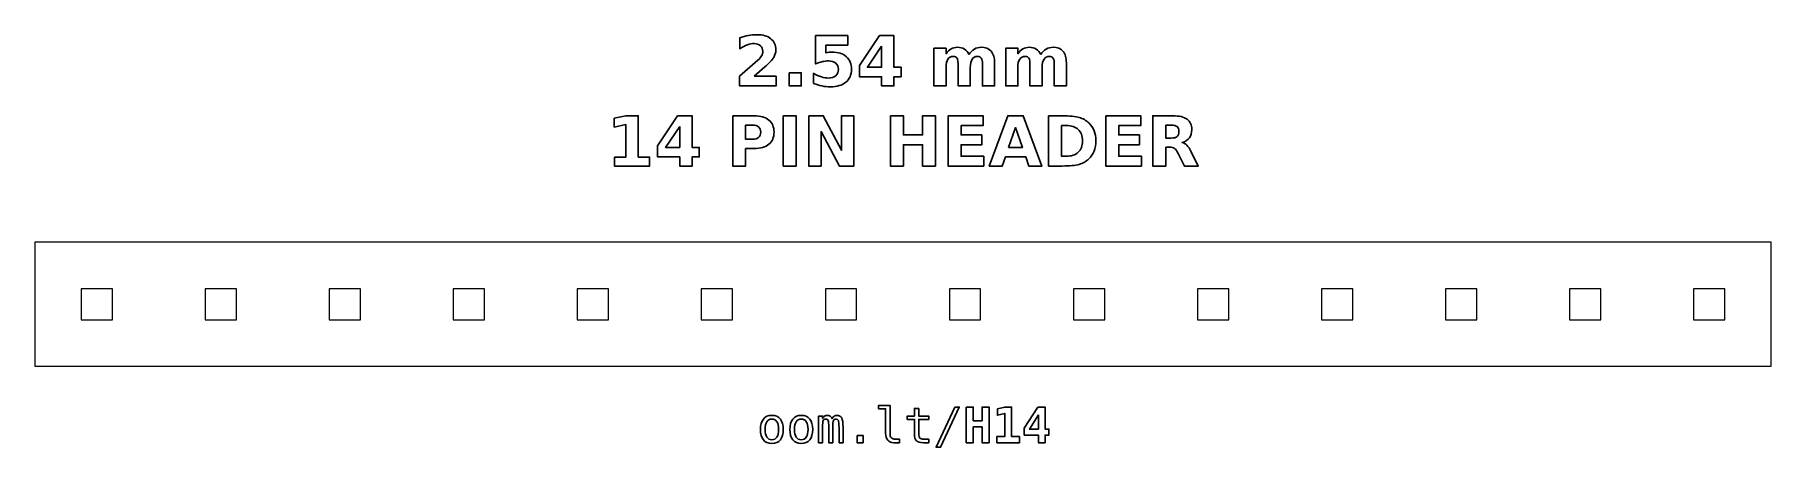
# Model space of a CAD drawing. Header units: centimetres. Extents: x -12.28 to -8.72, y -15.14 to -14.3.
import ezdxf

# ---------------------------------------------------------------- set-up
doc = ezdxf.new("R2010")
doc.units = ezdxf.units.CM
doc.header["$MEASUREMENT"] = 0
doc.layers.add('Layer 1', color=7, linetype='Continuous')

msp = doc.modelspace()

# ---------------------------------------------------------------- linework, layer by layer
at = {"layer": 'Layer 1', "color": 7, "lineweight": 20}
for points in [[(-12.278, -14.977), (-8.722, -14.977), (-8.722, -14.723), (-12.278, -14.723), (-12.278, -14.977)], [(-12.183, -14.882), (-12.119, -14.882), (-12.119, -14.818), (-12.183, -14.818), (-12.183, -14.882)], [(-11.929, -14.882), (-11.865, -14.882), (-11.865, -14.818), (-11.929, -14.818), (-11.929, -14.882)], [(-11.675, -14.882), (-11.611, -14.882), (-11.611, -14.818), (-11.675, -14.818), (-11.675, -14.882)], [(-11.421, -14.882), (-11.357, -14.882), (-11.357, -14.818), (-11.421, -14.818), (-11.421, -14.882)], [(-11.167, -14.882), (-11.103, -14.882), (-11.103, -14.818), (-11.167, -14.818), (-11.167, -14.882)], [(-10.913, -14.882), (-10.849, -14.882), (-10.849, -14.818), (-10.913, -14.818), (-10.913, -14.882)], [(-10.659, -14.882), (-10.595, -14.882), (-10.595, -14.818), (-10.659, -14.818), (-10.659, -14.882)], [(-10.405, -14.882), (-10.341, -14.882), (-10.341, -14.818), (-10.405, -14.818), (-10.405, -14.882)], [(-10.151, -14.882), (-10.087, -14.882), (-10.087, -14.818), (-10.151, -14.818), (-10.151, -14.882)], [(-9.897, -14.882), (-9.833, -14.882), (-9.833, -14.818), (-9.897, -14.818), (-9.897, -14.882)], [(-9.643, -14.882), (-9.579, -14.882), (-9.579, -14.818), (-9.643, -14.818), (-9.643, -14.882)], [(-9.389, -14.882), (-9.325, -14.882), (-9.325, -14.818), (-9.389, -14.818), (-9.389, -14.882)], [(-9.135, -14.882), (-9.071, -14.882), (-9.071, -14.818), (-9.135, -14.818), (-9.135, -14.882)], [(-8.881, -14.882), (-8.817, -14.882), (-8.817, -14.818), (-8.881, -14.818), (-8.881, -14.882)]]:
    msp.add_lwpolyline(points, close=True, dxfattribs=at)
at = {"layer": 'Layer 1', "color": 250}
for points, knots in [([(-10.80502, -14.38297), (-10.80502, -14.38297), (-10.75974, -14.38297), (-10.75974, -14.38297), (-10.75974, -14.38297), (-10.75974, -14.38297), (-10.75974, -14.40247), (-10.75974, -14.40247), (-10.75974, -14.40247), (-10.75974, -14.40247), (-10.83451, -14.40247), (-10.83451, -14.40247), (-10.83451, -14.40247), (-10.83451, -14.40247), (-10.83451, -14.38297), (-10.83451, -14.38297), (-10.83451, -14.38297), (-10.83451, -14.38297), (-10.79695, -14.34984), (-10.79695, -14.34984), (-10.79695, -14.34984), (-10.79359, -14.3468), (-10.79112, -14.34384), (-10.78952, -14.34095), (-10.78952, -14.34095), (-10.7879, -14.33805), (-10.7871, -14.33504), (-10.7871, -14.33191), (-10.7871, -14.33191), (-10.7871, -14.32709), (-10.78872, -14.32321), (-10.79196, -14.32027), (-10.79196, -14.32027), (-10.79519, -14.31733), (-10.79949, -14.31588), (-10.80488, -14.31588), (-10.80488, -14.31588), (-10.80901, -14.31588), (-10.81353, -14.31677), (-10.81845, -14.31853), (-10.81845, -14.31853), (-10.82336, -14.3203), (-10.82863, -14.32293), (-10.83423, -14.32641), (-10.83423, -14.32641), (-10.83423, -14.32641), (-10.83423, -14.30381), (-10.83423, -14.30381), (-10.83423, -14.30381), (-10.82825, -14.30184), (-10.82235, -14.30033), (-10.81652, -14.2993), (-10.81652, -14.2993), (-10.81068, -14.29826), (-10.80497, -14.29774), (-10.79935, -14.29774), (-10.79935, -14.29774), (-10.78705, -14.29774), (-10.77748, -14.30045), (-10.77066, -14.30588), (-10.77066, -14.30588), (-10.76384, -14.31129), (-10.76043, -14.31884), (-10.76043, -14.32855), (-10.76043, -14.32855), (-10.76043, -14.33415), (-10.76188, -14.33937), (-10.76478, -14.34422), (-10.76478, -14.34422), (-10.76767, -14.34906), (-10.77376, -14.35555), (-10.78303, -14.36369), (-10.78303, -14.36369), (-10.78303, -14.36369), (-10.80502, -14.38297), (-10.80502, -14.38297)], [0, 0, 0, 0, 0.0526316, 0.0526316, 0.0526316, 0.0526316, 0.1052632, 0.1052632, 0.1052632, 0.1052632, 0.1578947, 0.1578947, 0.1578947, 0.1578947, 0.2105263, 0.2105263, 0.2105263, 0.2105263, 0.2631579, 0.2631579, 0.2631579, 0.2631579, 0.3157895, 0.3157895, 0.3157895, 0.3157895, 0.3684211, 0.3684211, 0.3684211, 0.3684211, 0.4210526, 0.4210526, 0.4210526, 0.4210526, 0.4736842, 0.4736842, 0.4736842, 0.4736842, 0.5263158, 0.5263158, 0.5263158, 0.5263158, 0.5789474, 0.5789474, 0.5789474, 0.5789474, 0.6315789, 0.6315789, 0.6315789, 0.6315789, 0.6842105, 0.6842105, 0.6842105, 0.6842105, 0.7368421, 0.7368421, 0.7368421, 0.7368421, 0.7894737, 0.7894737, 0.7894737, 0.7894737, 0.8421053, 0.8421053, 0.8421053, 0.8421053, 0.8947368, 0.8947368, 0.8947368, 0.8947368, 0.9473684, 0.9473684, 0.9473684, 0.9473684, 1, 1, 1, 1]), ([(-10.67893, -14.2996), (-10.67893, -14.2996), (-10.61299, -14.2996), (-10.61299, -14.2996), (-10.61299, -14.2996), (-10.61299, -14.2996), (-10.61299, -14.3191), (-10.61299, -14.3191), (-10.61299, -14.3191), (-10.61299, -14.3191), (-10.65779, -14.3191), (-10.65779, -14.3191), (-10.65779, -14.3191), (-10.65779, -14.3191), (-10.65779, -14.33502), (-10.65779, -14.33502), (-10.65779, -14.33502), (-10.65577, -14.33448), (-10.65374, -14.33406), (-10.6517, -14.33375), (-10.6517, -14.33375), (-10.64965, -14.33344), (-10.64751, -14.3333), (-10.64532, -14.3333), (-10.64532, -14.3333), (-10.63277, -14.3333), (-10.62301, -14.33643), (-10.61602, -14.34271), (-10.61602, -14.34271), (-10.60904, -14.34897), (-10.60556, -14.35771), (-10.60556, -14.36891), (-10.60556, -14.36891), (-10.60556, -14.38003), (-10.60937, -14.38874), (-10.61696, -14.39504), (-10.61696, -14.39504), (-10.62456, -14.40132), (-10.63512, -14.40447), (-10.64862, -14.40447), (-10.64862, -14.40447), (-10.65445, -14.40447), (-10.66024, -14.4039), (-10.66595, -14.40278), (-10.66595, -14.40278), (-10.67167, -14.40165), (-10.67736, -14.39995), (-10.683, -14.39765), (-10.683, -14.39765), (-10.683, -14.39765), (-10.683, -14.37676), (-10.683, -14.37676), (-10.683, -14.37676), (-10.6774, -14.37999), (-10.67209, -14.38239), (-10.66706, -14.38398), (-10.66706, -14.38398), (-10.66202, -14.38561), (-10.65727, -14.38641), (-10.65283, -14.38641), (-10.65283, -14.38641), (-10.64638, -14.38641), (-10.64133, -14.38483), (-10.63763, -14.38168), (-10.63763, -14.38168), (-10.63394, -14.37855), (-10.63208, -14.3743), (-10.63208, -14.36891), (-10.63208, -14.36891), (-10.63208, -14.3635), (-10.63394, -14.35924), (-10.63763, -14.35612), (-10.63763, -14.35612), (-10.64133, -14.35299), (-10.64638, -14.35144), (-10.65283, -14.35144), (-10.65283, -14.35144), (-10.65664, -14.35144), (-10.66071, -14.35193), (-10.66501, -14.35292), (-10.66501, -14.35292), (-10.66934, -14.3539), (-10.67397, -14.35543), (-10.67893, -14.3575), (-10.67893, -14.3575), (-10.67893, -14.3575), (-10.67893, -14.2996), (-10.67893, -14.2996)], [0, 0, 0, 0, 0.0454545, 0.0454545, 0.0454545, 0.0454545, 0.0909091, 0.0909091, 0.0909091, 0.0909091, 0.1363636, 0.1363636, 0.1363636, 0.1363636, 0.1818182, 0.1818182, 0.1818182, 0.1818182, 0.2272727, 0.2272727, 0.2272727, 0.2272727, 0.2727273, 0.2727273, 0.2727273, 0.2727273, 0.3181818, 0.3181818, 0.3181818, 0.3181818, 0.3636364, 0.3636364, 0.3636364, 0.3636364, 0.4090909, 0.4090909, 0.4090909, 0.4090909, 0.4545455, 0.4545455, 0.4545455, 0.4545455, 0.5, 0.5, 0.5, 0.5, 0.5454545, 0.5454545, 0.5454545, 0.5454545, 0.5909091, 0.5909091, 0.5909091, 0.5909091, 0.6363636, 0.6363636, 0.6363636, 0.6363636, 0.6818182, 0.6818182, 0.6818182, 0.6818182, 0.7272727, 0.7272727, 0.7272727, 0.7272727, 0.7727273, 0.7727273, 0.7727273, 0.7727273, 0.8181818, 0.8181818, 0.8181818, 0.8181818, 0.8636364, 0.8636364, 0.8636364, 0.8636364, 0.9090909, 0.9090909, 0.9090909, 0.9090909, 0.9545455, 0.9545455, 0.9545455, 0.9545455, 1, 1, 1, 1]), ([(-10.54815, -14.2996), (-10.54815, -14.2996), (-10.51865, -14.2996), (-10.51865, -14.2996), (-10.51865, -14.2996), (-10.51865, -14.2996), (-10.51865, -14.36451), (-10.51865, -14.36451), (-10.51865, -14.36451), (-10.51865, -14.36451), (-10.50398, -14.36451), (-10.50398, -14.36451), (-10.50398, -14.36451), (-10.50398, -14.36451), (-10.50398, -14.38373), (-10.50398, -14.38373), (-10.50398, -14.38373), (-10.50398, -14.38373), (-10.51865, -14.38373), (-10.51865, -14.38373), (-10.51865, -14.38373), (-10.51865, -14.38373), (-10.51865, -14.40247), (-10.51865, -14.40247), (-10.51865, -14.40247), (-10.51865, -14.40247), (-10.54372, -14.40247), (-10.54372, -14.40247), (-10.54372, -14.40247), (-10.54372, -14.40247), (-10.54372, -14.38373), (-10.54372, -14.38373), (-10.54372, -14.38373), (-10.54372, -14.38373), (-10.58935, -14.38373), (-10.58935, -14.38373), (-10.58935, -14.38373), (-10.58935, -14.38373), (-10.58935, -14.36098), (-10.58935, -14.36098), (-10.58935, -14.36098), (-10.58935, -14.36098), (-10.54815, -14.2996), (-10.54815, -14.2996)], [0, 0, 0, 0, 0.0909091, 0.0909091, 0.0909091, 0.0909091, 0.1818182, 0.1818182, 0.1818182, 0.1818182, 0.2727273, 0.2727273, 0.2727273, 0.2727273, 0.3636364, 0.3636364, 0.3636364, 0.3636364, 0.4545455, 0.4545455, 0.4545455, 0.4545455, 0.5454545, 0.5454545, 0.5454545, 0.5454545, 0.6363636, 0.6363636, 0.6363636, 0.6363636, 0.7272727, 0.7272727, 0.7272727, 0.7272727, 0.8181818, 0.8181818, 0.8181818, 0.8181818, 0.9090909, 0.9090909, 0.9090909, 0.9090909, 1, 1, 1, 1]), ([(-10.54372, -14.32145), (-10.54372, -14.32145), (-10.57282, -14.36451), (-10.57282, -14.36451), (-10.57282, -14.36451), (-10.57282, -14.36451), (-10.54372, -14.36451), (-10.54372, -14.36451), (-10.54372, -14.36451), (-10.54372, -14.36451), (-10.54372, -14.32145), (-10.54372, -14.32145)], [0, 0, 0, 0, 0.3333333, 0.3333333, 0.3333333, 0.3333333, 0.6666667, 0.6666667, 0.6666667, 0.6666667, 1, 1, 1, 1]), ([(-10.36501, -14.33812), (-10.36188, -14.33335), (-10.35819, -14.3297), (-10.35388, -14.32721), (-10.35388, -14.32721), (-10.34958, -14.32469), (-10.34488, -14.32345), (-10.33973, -14.32345), (-10.33973, -14.32345), (-10.33086, -14.32345), (-10.32411, -14.32618), (-10.31948, -14.33166), (-10.31948, -14.33166), (-10.31484, -14.33711), (-10.31251, -14.34506), (-10.31251, -14.35548), (-10.31251, -14.35548), (-10.31251, -14.35548), (-10.31251, -14.40247), (-10.31251, -14.40247), (-10.31251, -14.40247), (-10.31251, -14.40247), (-10.33733, -14.40247), (-10.33733, -14.40247), (-10.33733, -14.40247), (-10.33733, -14.40247), (-10.33733, -14.36223), (-10.33733, -14.36223), (-10.33733, -14.36223), (-10.33728, -14.36164), (-10.33726, -14.36103), (-10.33723, -14.36037), (-10.33723, -14.36037), (-10.33721, -14.35974), (-10.33719, -14.35882), (-10.33719, -14.35762), (-10.33719, -14.35762), (-10.33719, -14.35216), (-10.33798, -14.34819), (-10.33961, -14.34574), (-10.33961, -14.34574), (-10.34121, -14.34327), (-10.34379, -14.34205), (-10.34737, -14.34205), (-10.34737, -14.34205), (-10.35207, -14.34205), (-10.35567, -14.34398), (-10.35823, -14.34784), (-10.35823, -14.34784), (-10.36077, -14.35169), (-10.36209, -14.35727), (-10.36219, -14.36458), (-10.36219, -14.36458), (-10.36219, -14.36458), (-10.36219, -14.40247), (-10.36219, -14.40247), (-10.36219, -14.40247), (-10.36219, -14.40247), (-10.387, -14.40247), (-10.387, -14.40247), (-10.387, -14.40247), (-10.387, -14.40247), (-10.387, -14.36223), (-10.387, -14.36223), (-10.387, -14.36223), (-10.387, -14.35369), (-10.38773, -14.34819), (-10.38921, -14.34574), (-10.38921, -14.34574), (-10.39067, -14.34327), (-10.39328, -14.34205), (-10.39704, -14.34205), (-10.39704, -14.34205), (-10.40179, -14.34205), (-10.40544, -14.344), (-10.408, -14.34788), (-10.408, -14.34788), (-10.41056, -14.35176), (-10.41186, -14.35729), (-10.41186, -14.36451), (-10.41186, -14.36451), (-10.41186, -14.36451), (-10.41186, -14.40247), (-10.41186, -14.40247), (-10.41186, -14.40247), (-10.41186, -14.40247), (-10.43667, -14.40247), (-10.43667, -14.40247), (-10.43667, -14.40247), (-10.43667, -14.40247), (-10.43667, -14.32531), (-10.43667, -14.32531), (-10.43667, -14.32531), (-10.43667, -14.32531), (-10.41186, -14.32531), (-10.41186, -14.32531), (-10.41186, -14.32531), (-10.41186, -14.32531), (-10.41186, -14.33662), (-10.41186, -14.33662), (-10.41186, -14.33662), (-10.40882, -14.33224), (-10.40534, -14.32898), (-10.40141, -14.32676), (-10.40141, -14.32676), (-10.39749, -14.32455), (-10.39316, -14.32345), (-10.38843, -14.32345), (-10.38843, -14.32345), (-10.38312, -14.32345), (-10.37839, -14.32474), (-10.37432, -14.32731), (-10.37432, -14.32731), (-10.37023, -14.32989), (-10.36712, -14.33349), (-10.36501, -14.33812)], [0, 0, 0, 0, 0.0344828, 0.0344828, 0.0344828, 0.0344828, 0.0689655, 0.0689655, 0.0689655, 0.0689655, 0.1034483, 0.1034483, 0.1034483, 0.1034483, 0.137931, 0.137931, 0.137931, 0.137931, 0.1724138, 0.1724138, 0.1724138, 0.1724138, 0.2068966, 0.2068966, 0.2068966, 0.2068966, 0.2413793, 0.2413793, 0.2413793, 0.2413793, 0.2758621, 0.2758621, 0.2758621, 0.2758621, 0.3103448, 0.3103448, 0.3103448, 0.3103448, 0.3448276, 0.3448276, 0.3448276, 0.3448276, 0.3793103, 0.3793103, 0.3793103, 0.3793103, 0.4137931, 0.4137931, 0.4137931, 0.4137931, 0.4482759, 0.4482759, 0.4482759, 0.4482759, 0.4827586, 0.4827586, 0.4827586, 0.4827586, 0.5172414, 0.5172414, 0.5172414, 0.5172414, 0.5517241, 0.5517241, 0.5517241, 0.5517241, 0.5862069, 0.5862069, 0.5862069, 0.5862069, 0.6206897, 0.6206897, 0.6206897, 0.6206897, 0.6551724, 0.6551724, 0.6551724, 0.6551724, 0.6896552, 0.6896552, 0.6896552, 0.6896552, 0.7241379, 0.7241379, 0.7241379, 0.7241379, 0.7586207, 0.7586207, 0.7586207, 0.7586207, 0.7931034, 0.7931034, 0.7931034, 0.7931034, 0.8275862, 0.8275862, 0.8275862, 0.8275862, 0.862069, 0.862069, 0.862069, 0.862069, 0.8965517, 0.8965517, 0.8965517, 0.8965517, 0.9310345, 0.9310345, 0.9310345, 0.9310345, 0.9655172, 0.9655172, 0.9655172, 0.9655172, 1, 1, 1, 1]), ([(-10.21797, -14.33812), (-10.21484, -14.33335), (-10.21115, -14.3297), (-10.20684, -14.32721), (-10.20684, -14.32721), (-10.20254, -14.32469), (-10.19784, -14.32345), (-10.19269, -14.32345), (-10.19269, -14.32345), (-10.18382, -14.32345), (-10.17707, -14.32618), (-10.17244, -14.33166), (-10.17244, -14.33166), (-10.1678, -14.33711), (-10.16547, -14.34506), (-10.16547, -14.35548), (-10.16547, -14.35548), (-10.16547, -14.35548), (-10.16547, -14.40247), (-10.16547, -14.40247), (-10.16547, -14.40247), (-10.16547, -14.40247), (-10.19029, -14.40247), (-10.19029, -14.40247), (-10.19029, -14.40247), (-10.19029, -14.40247), (-10.19029, -14.36223), (-10.19029, -14.36223), (-10.19029, -14.36223), (-10.19024, -14.36164), (-10.19022, -14.36103), (-10.19019, -14.36037), (-10.19019, -14.36037), (-10.19017, -14.35974), (-10.19015, -14.35882), (-10.19015, -14.35762), (-10.19015, -14.35762), (-10.19015, -14.35216), (-10.19094, -14.34819), (-10.19257, -14.34574), (-10.19257, -14.34574), (-10.19417, -14.34327), (-10.19675, -14.34205), (-10.20033, -14.34205), (-10.20033, -14.34205), (-10.20503, -14.34205), (-10.20863, -14.34398), (-10.21119, -14.34784), (-10.21119, -14.34784), (-10.21373, -14.35169), (-10.21505, -14.35727), (-10.21515, -14.36458), (-10.21515, -14.36458), (-10.21515, -14.36458), (-10.21515, -14.40247), (-10.21515, -14.40247), (-10.21515, -14.40247), (-10.21515, -14.40247), (-10.23996, -14.40247), (-10.23996, -14.40247), (-10.23996, -14.40247), (-10.23996, -14.40247), (-10.23996, -14.36223), (-10.23996, -14.36223), (-10.23996, -14.36223), (-10.23996, -14.35369), (-10.24069, -14.34819), (-10.24217, -14.34574), (-10.24217, -14.34574), (-10.24363, -14.34327), (-10.24624, -14.34205), (-10.25, -14.34205), (-10.25, -14.34205), (-10.25475, -14.34205), (-10.2584, -14.344), (-10.26096, -14.34788), (-10.26096, -14.34788), (-10.26352, -14.35176), (-10.26482, -14.35729), (-10.26482, -14.36451), (-10.26482, -14.36451), (-10.26482, -14.36451), (-10.26482, -14.40247), (-10.26482, -14.40247), (-10.26482, -14.40247), (-10.26482, -14.40247), (-10.28963, -14.40247), (-10.28963, -14.40247), (-10.28963, -14.40247), (-10.28963, -14.40247), (-10.28963, -14.32531), (-10.28963, -14.32531), (-10.28963, -14.32531), (-10.28963, -14.32531), (-10.26482, -14.32531), (-10.26482, -14.32531), (-10.26482, -14.32531), (-10.26482, -14.32531), (-10.26482, -14.33662), (-10.26482, -14.33662), (-10.26482, -14.33662), (-10.26178, -14.33224), (-10.2583, -14.32898), (-10.25437, -14.32676), (-10.25437, -14.32676), (-10.25045, -14.32455), (-10.24612, -14.32345), (-10.24139, -14.32345), (-10.24139, -14.32345), (-10.23608, -14.32345), (-10.23135, -14.32474), (-10.22728, -14.32731), (-10.22728, -14.32731), (-10.22319, -14.32989), (-10.22008, -14.33349), (-10.21797, -14.33812)], [0, 0, 0, 0, 0.0344828, 0.0344828, 0.0344828, 0.0344828, 0.0689655, 0.0689655, 0.0689655, 0.0689655, 0.1034483, 0.1034483, 0.1034483, 0.1034483, 0.137931, 0.137931, 0.137931, 0.137931, 0.1724138, 0.1724138, 0.1724138, 0.1724138, 0.2068966, 0.2068966, 0.2068966, 0.2068966, 0.2413793, 0.2413793, 0.2413793, 0.2413793, 0.2758621, 0.2758621, 0.2758621, 0.2758621, 0.3103448, 0.3103448, 0.3103448, 0.3103448, 0.3448276, 0.3448276, 0.3448276, 0.3448276, 0.3793103, 0.3793103, 0.3793103, 0.3793103, 0.4137931, 0.4137931, 0.4137931, 0.4137931, 0.4482759, 0.4482759, 0.4482759, 0.4482759, 0.4827586, 0.4827586, 0.4827586, 0.4827586, 0.5172414, 0.5172414, 0.5172414, 0.5172414, 0.5517241, 0.5517241, 0.5517241, 0.5517241, 0.5862069, 0.5862069, 0.5862069, 0.5862069, 0.6206897, 0.6206897, 0.6206897, 0.6206897, 0.6551724, 0.6551724, 0.6551724, 0.6551724, 0.6896552, 0.6896552, 0.6896552, 0.6896552, 0.7241379, 0.7241379, 0.7241379, 0.7241379, 0.7586207, 0.7586207, 0.7586207, 0.7586207, 0.7931034, 0.7931034, 0.7931034, 0.7931034, 0.8275862, 0.8275862, 0.8275862, 0.8275862, 0.862069, 0.862069, 0.862069, 0.862069, 0.8965517, 0.8965517, 0.8965517, 0.8965517, 0.9310345, 0.9310345, 0.9310345, 0.9310345, 0.9655172, 0.9655172, 0.9655172, 0.9655172, 1, 1, 1, 1]), ([(-10.7331, -14.3758), (-10.7331, -14.3758), (-10.70828, -14.3758), (-10.70828, -14.3758), (-10.70828, -14.3758), (-10.70828, -14.3758), (-10.70828, -14.40247), (-10.70828, -14.40247), (-10.70828, -14.40247), (-10.70828, -14.40247), (-10.7331, -14.40247), (-10.7331, -14.40247), (-10.7331, -14.40247), (-10.7331, -14.40247), (-10.7331, -14.3758), (-10.7331, -14.3758)], [0, 0, 0, 0, 0.25, 0.25, 0.25, 0.25, 0.5, 0.5, 0.5, 0.5, 0.75, 0.75, 0.75, 0.75, 1, 1, 1, 1]), ([(-11.09072, -14.5484), (-11.09072, -14.5484), (-11.06729, -14.5484), (-11.06729, -14.5484), (-11.06729, -14.5484), (-11.06729, -14.5484), (-11.06729, -14.48191), (-11.06729, -14.48191), (-11.06729, -14.48191), (-11.06729, -14.48191), (-11.09133, -14.48688), (-11.09133, -14.48688), (-11.09133, -14.48688), (-11.09133, -14.48688), (-11.09133, -14.46881), (-11.09133, -14.46881), (-11.09133, -14.46881), (-11.09133, -14.46881), (-11.06743, -14.46385), (-11.06743, -14.46385), (-11.06743, -14.46385), (-11.06743, -14.46385), (-11.04222, -14.46385), (-11.04222, -14.46385), (-11.04222, -14.46385), (-11.04222, -14.46385), (-11.04222, -14.5484), (-11.04222, -14.5484), (-11.04222, -14.5484), (-11.04222, -14.5484), (-11.0188, -14.5484), (-11.0188, -14.5484), (-11.0188, -14.5484), (-11.0188, -14.5484), (-11.0188, -14.56672), (-11.0188, -14.56672), (-11.0188, -14.56672), (-11.0188, -14.56672), (-11.09072, -14.56672), (-11.09072, -14.56672), (-11.09072, -14.56672), (-11.09072, -14.56672), (-11.09072, -14.5484), (-11.09072, -14.5484)], [0, 0, 0, 0, 0.0909091, 0.0909091, 0.0909091, 0.0909091, 0.1818182, 0.1818182, 0.1818182, 0.1818182, 0.2727273, 0.2727273, 0.2727273, 0.2727273, 0.3636364, 0.3636364, 0.3636364, 0.3636364, 0.4545455, 0.4545455, 0.4545455, 0.4545455, 0.5454545, 0.5454545, 0.5454545, 0.5454545, 0.6363636, 0.6363636, 0.6363636, 0.6363636, 0.7272727, 0.7272727, 0.7272727, 0.7272727, 0.8181818, 0.8181818, 0.8181818, 0.8181818, 0.9090909, 0.9090909, 0.9090909, 0.9090909, 1, 1, 1, 1]), ([(-10.96151, -14.46385), (-10.96151, -14.46385), (-10.93201, -14.46385), (-10.93201, -14.46385), (-10.93201, -14.46385), (-10.93201, -14.46385), (-10.93201, -14.52876), (-10.93201, -14.52876), (-10.93201, -14.52876), (-10.93201, -14.52876), (-10.91734, -14.52876), (-10.91734, -14.52876), (-10.91734, -14.52876), (-10.91734, -14.52876), (-10.91734, -14.54798), (-10.91734, -14.54798), (-10.91734, -14.54798), (-10.91734, -14.54798), (-10.93201, -14.54798), (-10.93201, -14.54798), (-10.93201, -14.54798), (-10.93201, -14.54798), (-10.93201, -14.56672), (-10.93201, -14.56672), (-10.93201, -14.56672), (-10.93201, -14.56672), (-10.95708, -14.56672), (-10.95708, -14.56672), (-10.95708, -14.56672), (-10.95708, -14.56672), (-10.95708, -14.54798), (-10.95708, -14.54798), (-10.95708, -14.54798), (-10.95708, -14.54798), (-11.00271, -14.54798), (-11.00271, -14.54798), (-11.00271, -14.54798), (-11.00271, -14.54798), (-11.00271, -14.52523), (-11.00271, -14.52523), (-11.00271, -14.52523), (-11.00271, -14.52523), (-10.96151, -14.46385), (-10.96151, -14.46385)], [0, 0, 0, 0, 0.0909091, 0.0909091, 0.0909091, 0.0909091, 0.1818182, 0.1818182, 0.1818182, 0.1818182, 0.2727273, 0.2727273, 0.2727273, 0.2727273, 0.3636364, 0.3636364, 0.3636364, 0.3636364, 0.4545455, 0.4545455, 0.4545455, 0.4545455, 0.5454545, 0.5454545, 0.5454545, 0.5454545, 0.6363636, 0.6363636, 0.6363636, 0.6363636, 0.7272727, 0.7272727, 0.7272727, 0.7272727, 0.8181818, 0.8181818, 0.8181818, 0.8181818, 0.9090909, 0.9090909, 0.9090909, 0.9090909, 1, 1, 1, 1]), ([(-10.84878, -14.46385), (-10.84878, -14.46385), (-10.80476, -14.46385), (-10.80476, -14.46385), (-10.80476, -14.46385), (-10.79166, -14.46385), (-10.78161, -14.46677), (-10.7746, -14.47258), (-10.7746, -14.47258), (-10.7676, -14.47839), (-10.76409, -14.48666), (-10.76409, -14.49741), (-10.76409, -14.49741), (-10.76409, -14.50818), (-10.7676, -14.51648), (-10.7746, -14.52229), (-10.7746, -14.52229), (-10.78161, -14.5281), (-10.79166, -14.53102), (-10.80476, -14.53102), (-10.80476, -14.53102), (-10.80476, -14.53102), (-10.82225, -14.53102), (-10.82225, -14.53102), (-10.82225, -14.53102), (-10.82225, -14.53102), (-10.82225, -14.56672), (-10.82225, -14.56672), (-10.82225, -14.56672), (-10.82225, -14.56672), (-10.84878, -14.56672), (-10.84878, -14.56672), (-10.84878, -14.56672), (-10.84878, -14.56672), (-10.84878, -14.46385), (-10.84878, -14.46385)], [0, 0, 0, 0, 0.1111111, 0.1111111, 0.1111111, 0.1111111, 0.2222222, 0.2222222, 0.2222222, 0.2222222, 0.3333333, 0.3333333, 0.3333333, 0.3333333, 0.4444444, 0.4444444, 0.4444444, 0.4444444, 0.5555556, 0.5555556, 0.5555556, 0.5555556, 0.6666667, 0.6666667, 0.6666667, 0.6666667, 0.7777778, 0.7777778, 0.7777778, 0.7777778, 0.8888889, 0.8888889, 0.8888889, 0.8888889, 1, 1, 1, 1]), ([(-10.74537, -14.46385), (-10.74537, -14.46385), (-10.71884, -14.46385), (-10.71884, -14.46385), (-10.71884, -14.46385), (-10.71884, -14.46385), (-10.71884, -14.56672), (-10.71884, -14.56672), (-10.71884, -14.56672), (-10.71884, -14.56672), (-10.74537, -14.56672), (-10.74537, -14.56672), (-10.74537, -14.56672), (-10.74537, -14.56672), (-10.74537, -14.46385), (-10.74537, -14.46385)], [0, 0, 0, 0, 0.25, 0.25, 0.25, 0.25, 0.5, 0.5, 0.5, 0.5, 0.75, 0.75, 0.75, 0.75, 1, 1, 1, 1]), ([(-10.69288, -14.46385), (-10.69288, -14.46385), (-10.66325, -14.46385), (-10.66325, -14.46385), (-10.66325, -14.46385), (-10.66325, -14.46385), (-10.62583, -14.53441), (-10.62583, -14.53441), (-10.62583, -14.53441), (-10.62583, -14.53441), (-10.62583, -14.46385), (-10.62583, -14.46385), (-10.62583, -14.46385), (-10.62583, -14.46385), (-10.60069, -14.46385), (-10.60069, -14.46385), (-10.60069, -14.46385), (-10.60069, -14.46385), (-10.60069, -14.56672), (-10.60069, -14.56672), (-10.60069, -14.56672), (-10.60069, -14.56672), (-10.63032, -14.56672), (-10.63032, -14.56672), (-10.63032, -14.56672), (-10.63032, -14.56672), (-10.66774, -14.49616), (-10.66774, -14.49616), (-10.66774, -14.49616), (-10.66774, -14.49616), (-10.66774, -14.56672), (-10.66774, -14.56672), (-10.66774, -14.56672), (-10.66774, -14.56672), (-10.69288, -14.56672), (-10.69288, -14.56672), (-10.69288, -14.56672), (-10.69288, -14.56672), (-10.69288, -14.46385), (-10.69288, -14.46385)], [0, 0, 0, 0, 0.1, 0.1, 0.1, 0.1, 0.2, 0.2, 0.2, 0.2, 0.3, 0.3, 0.3, 0.3, 0.4, 0.4, 0.4, 0.4, 0.5, 0.5, 0.5, 0.5, 0.6, 0.6, 0.6, 0.6, 0.7, 0.7, 0.7, 0.7, 0.8, 0.8, 0.8, 0.8, 0.9, 0.9, 0.9, 0.9, 1, 1, 1, 1]), ([(-10.52566, -14.46385), (-10.52566, -14.46385), (-10.49913, -14.46385), (-10.49913, -14.46385), (-10.49913, -14.46385), (-10.49913, -14.46385), (-10.49913, -14.50306), (-10.49913, -14.50306), (-10.49913, -14.50306), (-10.49913, -14.50306), (-10.46, -14.50306), (-10.46, -14.50306), (-10.46, -14.50306), (-10.46, -14.50306), (-10.46, -14.46385), (-10.46, -14.46385), (-10.46, -14.46385), (-10.46, -14.46385), (-10.43347, -14.46385), (-10.43347, -14.46385), (-10.43347, -14.46385), (-10.43347, -14.46385), (-10.43347, -14.56672), (-10.43347, -14.56672), (-10.43347, -14.56672), (-10.43347, -14.56672), (-10.46, -14.56672), (-10.46, -14.56672), (-10.46, -14.56672), (-10.46, -14.56672), (-10.46, -14.52312), (-10.46, -14.52312), (-10.46, -14.52312), (-10.46, -14.52312), (-10.49913, -14.52312), (-10.49913, -14.52312), (-10.49913, -14.52312), (-10.49913, -14.52312), (-10.49913, -14.56672), (-10.49913, -14.56672), (-10.49913, -14.56672), (-10.49913, -14.56672), (-10.52566, -14.56672), (-10.52566, -14.56672), (-10.52566, -14.56672), (-10.52566, -14.56672), (-10.52566, -14.46385), (-10.52566, -14.46385)], [0, 0, 0, 0, 0.0833333, 0.0833333, 0.0833333, 0.0833333, 0.1666667, 0.1666667, 0.1666667, 0.1666667, 0.25, 0.25, 0.25, 0.25, 0.3333333, 0.3333333, 0.3333333, 0.3333333, 0.4166667, 0.4166667, 0.4166667, 0.4166667, 0.5, 0.5, 0.5, 0.5, 0.5833333, 0.5833333, 0.5833333, 0.5833333, 0.6666667, 0.6666667, 0.6666667, 0.6666667, 0.75, 0.75, 0.75, 0.75, 0.8333333, 0.8333333, 0.8333333, 0.8333333, 0.9166667, 0.9166667, 0.9166667, 0.9166667, 1, 1, 1, 1]), ([(-10.40757, -14.46385), (-10.40757, -14.46385), (-10.33598, -14.46385), (-10.33598, -14.46385), (-10.33598, -14.46385), (-10.33598, -14.46385), (-10.33598, -14.48391), (-10.33598, -14.48391), (-10.33598, -14.48391), (-10.33598, -14.48391), (-10.38104, -14.48391), (-10.38104, -14.48391), (-10.38104, -14.48391), (-10.38104, -14.48391), (-10.38104, -14.50306), (-10.38104, -14.50306), (-10.38104, -14.50306), (-10.38104, -14.50306), (-10.33869, -14.50306), (-10.33869, -14.50306), (-10.33869, -14.50306), (-10.33869, -14.50306), (-10.33869, -14.52312), (-10.33869, -14.52312), (-10.33869, -14.52312), (-10.33869, -14.52312), (-10.38104, -14.52312), (-10.38104, -14.52312), (-10.38104, -14.52312), (-10.38104, -14.52312), (-10.38104, -14.54666), (-10.38104, -14.54666), (-10.38104, -14.54666), (-10.38104, -14.54666), (-10.33448, -14.54666), (-10.33448, -14.54666), (-10.33448, -14.54666), (-10.33448, -14.54666), (-10.33448, -14.56672), (-10.33448, -14.56672), (-10.33448, -14.56672), (-10.33448, -14.56672), (-10.40757, -14.56672), (-10.40757, -14.56672), (-10.40757, -14.56672), (-10.40757, -14.56672), (-10.40757, -14.46385), (-10.40757, -14.46385)], [0, 0, 0, 0, 0.0833333, 0.0833333, 0.0833333, 0.0833333, 0.1666667, 0.1666667, 0.1666667, 0.1666667, 0.25, 0.25, 0.25, 0.25, 0.3333333, 0.3333333, 0.3333333, 0.3333333, 0.4166667, 0.4166667, 0.4166667, 0.4166667, 0.5, 0.5, 0.5, 0.5, 0.5833333, 0.5833333, 0.5833333, 0.5833333, 0.6666667, 0.6666667, 0.6666667, 0.6666667, 0.75, 0.75, 0.75, 0.75, 0.8333333, 0.8333333, 0.8333333, 0.8333333, 0.9166667, 0.9166667, 0.9166667, 0.9166667, 1, 1, 1, 1]), ([(-10.24875, -14.548), (-10.24875, -14.548), (-10.29024, -14.548), (-10.29024, -14.548), (-10.29024, -14.548), (-10.29024, -14.548), (-10.29678, -14.56672), (-10.29678, -14.56672), (-10.29678, -14.56672), (-10.29678, -14.56672), (-10.32345, -14.56672), (-10.32345, -14.56672), (-10.32345, -14.56672), (-10.32345, -14.56672), (-10.28535, -14.46385), (-10.28535, -14.46385), (-10.28535, -14.46385), (-10.28535, -14.46385), (-10.25372, -14.46385), (-10.25372, -14.46385), (-10.25372, -14.46385), (-10.25372, -14.46385), (-10.21562, -14.56672), (-10.21562, -14.56672), (-10.21562, -14.56672), (-10.21562, -14.56672), (-10.24229, -14.56672), (-10.24229, -14.56672), (-10.24229, -14.56672), (-10.24229, -14.56672), (-10.24875, -14.548), (-10.24875, -14.548)], [0, 0, 0, 0, 0.125, 0.125, 0.125, 0.125, 0.25, 0.25, 0.25, 0.25, 0.375, 0.375, 0.375, 0.375, 0.5, 0.5, 0.5, 0.5, 0.625, 0.625, 0.625, 0.625, 0.75, 0.75, 0.75, 0.75, 0.875, 0.875, 0.875, 0.875, 1, 1, 1, 1]), ([(-10.20195, -14.46385), (-10.20195, -14.46385), (-10.17396, -14.46385), (-10.17396, -14.46385), (-10.17396, -14.46385), (-10.15835, -14.46385), (-10.14673, -14.46496), (-10.13909, -14.46719), (-10.13909, -14.46719), (-10.13144, -14.46942), (-10.12488, -14.47319), (-10.1194, -14.47853), (-10.1194, -14.47853), (-10.11458, -14.48316), (-10.11101, -14.48852), (-10.10865, -14.49459), (-10.10865, -14.49459), (-10.10633, -14.50063), (-10.10515, -14.5075), (-10.10515, -14.51519), (-10.10515, -14.51519), (-10.10515, -14.52295), (-10.10633, -14.52987), (-10.10865, -14.53596), (-10.10865, -14.53596), (-10.11101, -14.54205), (-10.11458, -14.54741), (-10.1194, -14.55204), (-10.1194, -14.55204), (-10.12493, -14.55738), (-10.13154, -14.56115), (-10.13925, -14.56338), (-10.13925, -14.56338), (-10.14697, -14.56561), (-10.15854, -14.56672), (-10.17396, -14.56672), (-10.17396, -14.56672), (-10.17396, -14.56672), (-10.20195, -14.56672), (-10.20195, -14.56672), (-10.20195, -14.56672), (-10.20195, -14.56672), (-10.20195, -14.46385), (-10.20195, -14.46385)], [0, 0, 0, 0, 0.0909091, 0.0909091, 0.0909091, 0.0909091, 0.1818182, 0.1818182, 0.1818182, 0.1818182, 0.2727273, 0.2727273, 0.2727273, 0.2727273, 0.3636364, 0.3636364, 0.3636364, 0.3636364, 0.4545455, 0.4545455, 0.4545455, 0.4545455, 0.5454545, 0.5454545, 0.5454545, 0.5454545, 0.6363636, 0.6363636, 0.6363636, 0.6363636, 0.7272727, 0.7272727, 0.7272727, 0.7272727, 0.8181818, 0.8181818, 0.8181818, 0.8181818, 0.9090909, 0.9090909, 0.9090909, 0.9090909, 1, 1, 1, 1]), ([(-10.08483, -14.46385), (-10.08483, -14.46385), (-10.01324, -14.46385), (-10.01324, -14.46385), (-10.01324, -14.46385), (-10.01324, -14.46385), (-10.01324, -14.48391), (-10.01324, -14.48391), (-10.01324, -14.48391), (-10.01324, -14.48391), (-10.0583, -14.48391), (-10.0583, -14.48391), (-10.0583, -14.48391), (-10.0583, -14.48391), (-10.0583, -14.50306), (-10.0583, -14.50306), (-10.0583, -14.50306), (-10.0583, -14.50306), (-10.01595, -14.50306), (-10.01595, -14.50306), (-10.01595, -14.50306), (-10.01595, -14.50306), (-10.01595, -14.52312), (-10.01595, -14.52312), (-10.01595, -14.52312), (-10.01595, -14.52312), (-10.0583, -14.52312), (-10.0583, -14.52312), (-10.0583, -14.52312), (-10.0583, -14.52312), (-10.0583, -14.54666), (-10.0583, -14.54666), (-10.0583, -14.54666), (-10.0583, -14.54666), (-10.01174, -14.54666), (-10.01174, -14.54666), (-10.01174, -14.54666), (-10.01174, -14.54666), (-10.01174, -14.56672), (-10.01174, -14.56672), (-10.01174, -14.56672), (-10.01174, -14.56672), (-10.08483, -14.56672), (-10.08483, -14.56672), (-10.08483, -14.56672), (-10.08483, -14.56672), (-10.08483, -14.46385), (-10.08483, -14.46385)], [0, 0, 0, 0, 0.0833333, 0.0833333, 0.0833333, 0.0833333, 0.1666667, 0.1666667, 0.1666667, 0.1666667, 0.25, 0.25, 0.25, 0.25, 0.3333333, 0.3333333, 0.3333333, 0.3333333, 0.4166667, 0.4166667, 0.4166667, 0.4166667, 0.5, 0.5, 0.5, 0.5, 0.5833333, 0.5833333, 0.5833333, 0.5833333, 0.6666667, 0.6666667, 0.6666667, 0.6666667, 0.75, 0.75, 0.75, 0.75, 0.8333333, 0.8333333, 0.8333333, 0.8333333, 0.9166667, 0.9166667, 0.9166667, 0.9166667, 1, 1, 1, 1]), ([(-9.9619, -14.5278), (-9.9619, -14.5278), (-9.9619, -14.56672), (-9.9619, -14.56672), (-9.9619, -14.56672), (-9.9619, -14.56672), (-9.98843, -14.56672), (-9.98843, -14.56672), (-9.98843, -14.56672), (-9.98843, -14.56672), (-9.98843, -14.46385), (-9.98843, -14.46385), (-9.98843, -14.46385), (-9.98843, -14.46385), (-9.94791, -14.46385), (-9.94791, -14.46385), (-9.94791, -14.46385), (-9.93436, -14.46385), (-9.92441, -14.46613), (-9.91811, -14.47067), (-9.91811, -14.47067), (-9.91179, -14.47521), (-9.90863, -14.48241), (-9.90863, -14.49224), (-9.90863, -14.49224), (-9.90863, -14.49903), (-9.91028, -14.50463), (-9.91355, -14.50898), (-9.91355, -14.50898), (-9.91684, -14.51336), (-9.9218, -14.51658), (-9.92841, -14.51863), (-9.92841, -14.51863), (-9.92479, -14.51947), (-9.92152, -14.52133), (-9.91865, -14.52425), (-9.91865, -14.52425), (-9.91578, -14.52716), (-9.91289, -14.53158), (-9.90995, -14.53751), (-9.90995, -14.53751), (-9.90995, -14.53751), (-9.89553, -14.56672), (-9.89553, -14.56672), (-9.89553, -14.56672), (-9.89553, -14.56672), (-9.9238, -14.56672), (-9.9238, -14.56672), (-9.9238, -14.56672), (-9.9238, -14.56672), (-9.93634, -14.54116), (-9.93634, -14.54116), (-9.93634, -14.54116), (-9.93885, -14.53603), (-9.94142, -14.5325), (-9.94403, -14.53062), (-9.94403, -14.53062), (-9.94662, -14.52874), (-9.95007, -14.5278), (-9.9544, -14.5278), (-9.9544, -14.5278), (-9.9544, -14.5278), (-9.9619, -14.5278), (-9.9619, -14.5278)], [0, 0, 0, 0, 0.0625, 0.0625, 0.0625, 0.0625, 0.125, 0.125, 0.125, 0.125, 0.1875, 0.1875, 0.1875, 0.1875, 0.25, 0.25, 0.25, 0.25, 0.3125, 0.3125, 0.3125, 0.3125, 0.375, 0.375, 0.375, 0.375, 0.4375, 0.4375, 0.4375, 0.4375, 0.5, 0.5, 0.5, 0.5, 0.5625, 0.5625, 0.5625, 0.5625, 0.625, 0.625, 0.625, 0.625, 0.6875, 0.6875, 0.6875, 0.6875, 0.75, 0.75, 0.75, 0.75, 0.8125, 0.8125, 0.8125, 0.8125, 0.875, 0.875, 0.875, 0.875, 0.9375, 0.9375, 0.9375, 0.9375, 1, 1, 1, 1]), ([(-10.95708, -14.4857), (-10.95708, -14.4857), (-10.98618, -14.52876), (-10.98618, -14.52876), (-10.98618, -14.52876), (-10.98618, -14.52876), (-10.95708, -14.52876), (-10.95708, -14.52876), (-10.95708, -14.52876), (-10.95708, -14.52876), (-10.95708, -14.4857), (-10.95708, -14.4857)], [0, 0, 0, 0, 0.3333333, 0.3333333, 0.3333333, 0.3333333, 0.6666667, 0.6666667, 0.6666667, 0.6666667, 1, 1, 1, 1]), ([(-10.82225, -14.48307), (-10.82225, -14.48307), (-10.82225, -14.5118), (-10.82225, -14.5118), (-10.82225, -14.5118), (-10.82225, -14.5118), (-10.80758, -14.5118), (-10.80758, -14.5118), (-10.80758, -14.5118), (-10.80243, -14.5118), (-10.79845, -14.51056), (-10.79565, -14.50804), (-10.79565, -14.50804), (-10.79285, -14.50555), (-10.79144, -14.502), (-10.79144, -14.49741), (-10.79144, -14.49741), (-10.79144, -14.4928), (-10.79285, -14.48927), (-10.79565, -14.48678), (-10.79565, -14.48678), (-10.79845, -14.48431), (-10.80243, -14.48307), (-10.80758, -14.48307), (-10.80758, -14.48307), (-10.80758, -14.48307), (-10.82225, -14.48307), (-10.82225, -14.48307)], [0, 0, 0, 0, 0.1428571, 0.1428571, 0.1428571, 0.1428571, 0.2857143, 0.2857143, 0.2857143, 0.2857143, 0.4285714, 0.4285714, 0.4285714, 0.4285714, 0.5714286, 0.5714286, 0.5714286, 0.5714286, 0.7142857, 0.7142857, 0.7142857, 0.7142857, 0.8571429, 0.8571429, 0.8571429, 0.8571429, 1, 1, 1, 1]), ([(-10.28363, -14.5289), (-10.28363, -14.5289), (-10.25543, -14.5289), (-10.25543, -14.5289), (-10.25543, -14.5289), (-10.25543, -14.5289), (-10.2695, -14.48798), (-10.2695, -14.48798), (-10.2695, -14.48798), (-10.2695, -14.48798), (-10.28363, -14.5289), (-10.28363, -14.5289)], [0, 0, 0, 0, 0.3333333, 0.3333333, 0.3333333, 0.3333333, 0.6666667, 0.6666667, 0.6666667, 0.6666667, 1, 1, 1, 1]), ([(-10.17542, -14.48391), (-10.17542, -14.48391), (-10.17542, -14.54666), (-10.17542, -14.54666), (-10.17542, -14.54666), (-10.17542, -14.54666), (-10.16592, -14.54666), (-10.16592, -14.54666), (-10.16592, -14.54666), (-10.15508, -14.54666), (-10.1468, -14.54398), (-10.14109, -14.53859), (-10.14109, -14.53859), (-10.13537, -14.53323), (-10.1325, -14.52542), (-10.1325, -14.51519), (-10.1325, -14.51519), (-10.1325, -14.50498), (-10.13535, -14.49722), (-10.14104, -14.49191), (-10.14104, -14.49191), (-10.14673, -14.48657), (-10.15503, -14.48391), (-10.16592, -14.48391), (-10.16592, -14.48391), (-10.16592, -14.48391), (-10.17542, -14.48391), (-10.17542, -14.48391)], [0, 0, 0, 0, 0.1428571, 0.1428571, 0.1428571, 0.1428571, 0.2857143, 0.2857143, 0.2857143, 0.2857143, 0.4285714, 0.4285714, 0.4285714, 0.4285714, 0.5714286, 0.5714286, 0.5714286, 0.5714286, 0.7142857, 0.7142857, 0.7142857, 0.7142857, 0.8571429, 0.8571429, 0.8571429, 0.8571429, 1, 1, 1, 1]), ([(-9.95073, -14.50948), (-9.94518, -14.50948), (-9.94118, -14.50844), (-9.93878, -14.50637), (-9.93878, -14.50637), (-9.93636, -14.5043), (-9.93516, -14.50089), (-9.93516, -14.49616), (-9.93516, -14.49616), (-9.93516, -14.49148), (-9.93636, -14.48812), (-9.93878, -14.4861), (-9.93878, -14.4861), (-9.94118, -14.48408), (-9.94518, -14.48307), (-9.95073, -14.48307), (-9.95073, -14.48307), (-9.95073, -14.48307), (-9.9619, -14.48307), (-9.9619, -14.48307), (-9.9619, -14.48307), (-9.9619, -14.48307), (-9.9619, -14.50948), (-9.9619, -14.50948), (-9.9619, -14.50948), (-9.9619, -14.50948), (-9.95073, -14.50948), (-9.95073, -14.50948)], [0, 0, 0, 0, 0.1428571, 0.1428571, 0.1428571, 0.1428571, 0.2857143, 0.2857143, 0.2857143, 0.2857143, 0.4285714, 0.4285714, 0.4285714, 0.4285714, 0.5714286, 0.5714286, 0.5714286, 0.5714286, 0.7142857, 0.7142857, 0.7142857, 0.7142857, 0.8571429, 0.8571429, 0.8571429, 0.8571429, 1, 1, 1, 1]), ([(-10.52662, -15.1138), (-10.52662, -15.11784), (-10.52588, -15.12087), (-10.5244, -15.12292), (-10.5244, -15.12292), (-10.52292, -15.12497), (-10.52073, -15.126), (-10.51783, -15.126), (-10.51783, -15.126), (-10.51783, -15.126), (-10.50733, -15.126), (-10.50733, -15.126), (-10.50733, -15.126), (-10.50733, -15.126), (-10.50733, -15.13362), (-10.50733, -15.13362), (-10.50733, -15.13362), (-10.50733, -15.13362), (-10.5187, -15.13362), (-10.5187, -15.13362), (-10.5187, -15.13362), (-10.52408, -15.13362), (-10.52823, -15.13189), (-10.53118, -15.12844), (-10.53118, -15.12844), (-10.53413, -15.12499), (-10.5356, -15.1201), (-10.5356, -15.1138), (-10.5356, -15.1138), (-10.5356, -15.1138), (-10.5356, -15.06413), (-10.5356, -15.06413), (-10.5356, -15.06413), (-10.5356, -15.06413), (-10.55, -15.06413), (-10.55, -15.06413), (-10.55, -15.06413), (-10.55, -15.06413), (-10.55, -15.0571), (-10.55, -15.0571), (-10.55, -15.0571), (-10.55, -15.0571), (-10.52662, -15.0571), (-10.52662, -15.0571), (-10.52662, -15.0571), (-10.52662, -15.0571), (-10.52662, -15.1138), (-10.52662, -15.1138)], [0, 0, 0, 0, 0.0833333, 0.0833333, 0.0833333, 0.0833333, 0.1666667, 0.1666667, 0.1666667, 0.1666667, 0.25, 0.25, 0.25, 0.25, 0.3333333, 0.3333333, 0.3333333, 0.3333333, 0.4166667, 0.4166667, 0.4166667, 0.4166667, 0.5, 0.5, 0.5, 0.5, 0.5833333, 0.5833333, 0.5833333, 0.5833333, 0.6666667, 0.6666667, 0.6666667, 0.6666667, 0.75, 0.75, 0.75, 0.75, 0.8333333, 0.8333333, 0.8333333, 0.8333333, 0.9166667, 0.9166667, 0.9166667, 0.9166667, 1, 1, 1, 1]), ([(-10.46762, -15.0634), (-10.46762, -15.0634), (-10.46762, -15.07893), (-10.46762, -15.07893), (-10.46762, -15.07893), (-10.46762, -15.07893), (-10.4472, -15.07893), (-10.4472, -15.07893), (-10.4472, -15.07893), (-10.4472, -15.07893), (-10.4472, -15.08592), (-10.4472, -15.08592), (-10.4472, -15.08592), (-10.4472, -15.08592), (-10.46762, -15.08592), (-10.46762, -15.08592), (-10.46762, -15.08592), (-10.46762, -15.08592), (-10.46762, -15.1156), (-10.46762, -15.1156), (-10.46762, -15.1156), (-10.46762, -15.11964), (-10.46686, -15.12245), (-10.46532, -15.12404), (-10.46532, -15.12404), (-10.46379, -15.12564), (-10.46112, -15.12644), (-10.45732, -15.12644), (-10.45732, -15.12644), (-10.45732, -15.12644), (-10.4472, -15.12644), (-10.4472, -15.12644), (-10.4472, -15.12644), (-10.4472, -15.12644), (-10.4472, -15.13362), (-10.4472, -15.13362), (-10.4472, -15.13362), (-10.4472, -15.13362), (-10.45819, -15.13362), (-10.45819, -15.13362), (-10.45819, -15.13362), (-10.46494, -15.13362), (-10.46969, -15.13227), (-10.47246, -15.12957), (-10.47246, -15.12957), (-10.47522, -15.12687), (-10.47661, -15.1222), (-10.47661, -15.1156), (-10.47661, -15.1156), (-10.47661, -15.1156), (-10.47661, -15.08592), (-10.47661, -15.08592), (-10.47661, -15.08592), (-10.47661, -15.08592), (-10.49121, -15.08592), (-10.49121, -15.08592), (-10.49121, -15.08592), (-10.49121, -15.08592), (-10.49121, -15.07893), (-10.49121, -15.07893), (-10.49121, -15.07893), (-10.49121, -15.07893), (-10.47661, -15.07893), (-10.47661, -15.07893), (-10.47661, -15.07893), (-10.47661, -15.07893), (-10.47661, -15.0634), (-10.47661, -15.0634), (-10.47661, -15.0634), (-10.47661, -15.0634), (-10.46762, -15.0634), (-10.46762, -15.0634)], [0, 0, 0, 0, 0.0555556, 0.0555556, 0.0555556, 0.0555556, 0.1111111, 0.1111111, 0.1111111, 0.1111111, 0.1666667, 0.1666667, 0.1666667, 0.1666667, 0.2222222, 0.2222222, 0.2222222, 0.2222222, 0.2777778, 0.2777778, 0.2777778, 0.2777778, 0.3333333, 0.3333333, 0.3333333, 0.3333333, 0.3888889, 0.3888889, 0.3888889, 0.3888889, 0.4444444, 0.4444444, 0.4444444, 0.4444444, 0.5, 0.5, 0.5, 0.5, 0.5555556, 0.5555556, 0.5555556, 0.5555556, 0.6111111, 0.6111111, 0.6111111, 0.6111111, 0.6666667, 0.6666667, 0.6666667, 0.6666667, 0.7222222, 0.7222222, 0.7222222, 0.7222222, 0.7777778, 0.7777778, 0.7777778, 0.7777778, 0.8333333, 0.8333333, 0.8333333, 0.8333333, 0.8888889, 0.8888889, 0.8888889, 0.8888889, 0.9444444, 0.9444444, 0.9444444, 0.9444444, 1, 1, 1, 1]), ([(-10.39398, -15.06071), (-10.39398, -15.06071), (-10.38469, -15.06071), (-10.38469, -15.06071), (-10.38469, -15.06071), (-10.38469, -15.06071), (-10.42308, -15.1429), (-10.42308, -15.1429), (-10.42308, -15.1429), (-10.42308, -15.1429), (-10.43242, -15.1429), (-10.43242, -15.1429), (-10.43242, -15.1429), (-10.43242, -15.1429), (-10.39398, -15.06071), (-10.39398, -15.06071)], [0, 0, 0, 0, 0.25, 0.25, 0.25, 0.25, 0.5, 0.5, 0.5, 0.5, 0.75, 0.75, 0.75, 0.75, 1, 1, 1, 1]), ([(-10.37051, -15.06071), (-10.37051, -15.06071), (-10.3561, -15.06071), (-10.3561, -15.06071), (-10.3561, -15.06071), (-10.3561, -15.06071), (-10.3561, -15.0885), (-10.3561, -15.0885), (-10.3561, -15.0885), (-10.3561, -15.0885), (-10.33807, -15.0885), (-10.33807, -15.0885), (-10.33807, -15.0885), (-10.33807, -15.0885), (-10.33807, -15.06071), (-10.33807, -15.06071), (-10.33807, -15.06071), (-10.33807, -15.06071), (-10.32367, -15.06071), (-10.32367, -15.06071), (-10.32367, -15.06071), (-10.32367, -15.06071), (-10.32367, -15.13362), (-10.32367, -15.13362), (-10.32367, -15.13362), (-10.32367, -15.13362), (-10.33807, -15.13362), (-10.33807, -15.13362), (-10.33807, -15.13362), (-10.33807, -15.13362), (-10.33807, -15.1012), (-10.33807, -15.1012), (-10.33807, -15.1012), (-10.33807, -15.1012), (-10.3561, -15.1012), (-10.3561, -15.1012), (-10.3561, -15.1012), (-10.3561, -15.1012), (-10.3561, -15.13362), (-10.3561, -15.13362), (-10.3561, -15.13362), (-10.3561, -15.13362), (-10.37051, -15.13362), (-10.37051, -15.13362), (-10.37051, -15.13362), (-10.37051, -15.13362), (-10.37051, -15.06071), (-10.37051, -15.06071)], [0, 0, 0, 0, 0.0833333, 0.0833333, 0.0833333, 0.0833333, 0.1666667, 0.1666667, 0.1666667, 0.1666667, 0.25, 0.25, 0.25, 0.25, 0.3333333, 0.3333333, 0.3333333, 0.3333333, 0.4166667, 0.4166667, 0.4166667, 0.4166667, 0.5, 0.5, 0.5, 0.5, 0.5833333, 0.5833333, 0.5833333, 0.5833333, 0.6666667, 0.6666667, 0.6666667, 0.6666667, 0.75, 0.75, 0.75, 0.75, 0.8333333, 0.8333333, 0.8333333, 0.8333333, 0.9166667, 0.9166667, 0.9166667, 0.9166667, 1, 1, 1, 1]), ([(-10.3078, -15.12092), (-10.3078, -15.12092), (-10.29168, -15.12092), (-10.29168, -15.12092), (-10.29168, -15.12092), (-10.29168, -15.12092), (-10.29168, -15.0736), (-10.29168, -15.0736), (-10.29168, -15.0736), (-10.29168, -15.0736), (-10.30666, -15.07731), (-10.30666, -15.07731), (-10.30666, -15.07731), (-10.30666, -15.07731), (-10.30666, -15.06433), (-10.30666, -15.06433), (-10.30666, -15.06433), (-10.30666, -15.06433), (-10.29158, -15.06071), (-10.29158, -15.06071), (-10.29158, -15.06071), (-10.29158, -15.06071), (-10.27766, -15.06071), (-10.27766, -15.06071), (-10.27766, -15.06071), (-10.27766, -15.06071), (-10.27766, -15.12092), (-10.27766, -15.12092), (-10.27766, -15.12092), (-10.27766, -15.12092), (-10.26154, -15.12092), (-10.26154, -15.12092), (-10.26154, -15.12092), (-10.26154, -15.12092), (-10.26154, -15.13362), (-10.26154, -15.13362), (-10.26154, -15.13362), (-10.26154, -15.13362), (-10.3078, -15.13362), (-10.3078, -15.13362), (-10.3078, -15.13362), (-10.3078, -15.13362), (-10.3078, -15.12092), (-10.3078, -15.12092)], [0, 0, 0, 0, 0.0909091, 0.0909091, 0.0909091, 0.0909091, 0.1818182, 0.1818182, 0.1818182, 0.1818182, 0.2727273, 0.2727273, 0.2727273, 0.2727273, 0.3636364, 0.3636364, 0.3636364, 0.3636364, 0.4545455, 0.4545455, 0.4545455, 0.4545455, 0.5454545, 0.5454545, 0.5454545, 0.5454545, 0.6363636, 0.6363636, 0.6363636, 0.6363636, 0.7272727, 0.7272727, 0.7272727, 0.7272727, 0.8181818, 0.8181818, 0.8181818, 0.8181818, 0.9090909, 0.9090909, 0.9090909, 0.9090909, 1, 1, 1, 1]), ([(-10.22413, -15.06071), (-10.22413, -15.06071), (-10.20905, -15.06071), (-10.20905, -15.06071), (-10.20905, -15.06071), (-10.20905, -15.06071), (-10.20905, -15.10553), (-10.20905, -15.10553), (-10.20905, -15.10553), (-10.20905, -15.10553), (-10.20105, -15.10553), (-10.20105, -15.10553), (-10.20105, -15.10553), (-10.20105, -15.10553), (-10.20105, -15.11789), (-10.20105, -15.11789), (-10.20105, -15.11789), (-10.20105, -15.11789), (-10.20905, -15.11789), (-10.20905, -15.11789), (-10.20905, -15.11789), (-10.20905, -15.11789), (-10.20905, -15.13362), (-10.20905, -15.13362), (-10.20905, -15.13362), (-10.20905, -15.13362), (-10.22287, -15.13362), (-10.22287, -15.13362), (-10.22287, -15.13362), (-10.22287, -15.13362), (-10.22287, -15.11789), (-10.22287, -15.11789), (-10.22287, -15.11789), (-10.22287, -15.11789), (-10.25179, -15.11789), (-10.25179, -15.11789), (-10.25179, -15.11789), (-10.25179, -15.11789), (-10.25179, -15.10392), (-10.25179, -15.10392), (-10.25179, -15.10392), (-10.25179, -15.10392), (-10.22413, -15.06071), (-10.22413, -15.06071)], [0, 0, 0, 0, 0.0909091, 0.0909091, 0.0909091, 0.0909091, 0.1818182, 0.1818182, 0.1818182, 0.1818182, 0.2727273, 0.2727273, 0.2727273, 0.2727273, 0.3636364, 0.3636364, 0.3636364, 0.3636364, 0.4545455, 0.4545455, 0.4545455, 0.4545455, 0.5454545, 0.5454545, 0.5454545, 0.5454545, 0.6363636, 0.6363636, 0.6363636, 0.6363636, 0.7272727, 0.7272727, 0.7272727, 0.7272727, 0.8181818, 0.8181818, 0.8181818, 0.8181818, 0.9090909, 0.9090909, 0.9090909, 0.9090909, 1, 1, 1, 1]), ([(-10.22287, -15.07673), (-10.22287, -15.07673), (-10.24129, -15.10553), (-10.24129, -15.10553), (-10.24129, -15.10553), (-10.24129, -15.10553), (-10.22287, -15.10553), (-10.22287, -15.10553), (-10.22287, -15.10553), (-10.22287, -15.10553), (-10.22287, -15.07673), (-10.22287, -15.07673)], [0, 0, 0, 0, 0.3333333, 0.3333333, 0.3333333, 0.3333333, 0.6666667, 0.6666667, 0.6666667, 0.6666667, 1, 1, 1, 1]), ([(-10.76857, -15.07761), (-10.76099, -15.07761), (-10.75519, -15.08006), (-10.75117, -15.08498), (-10.75117, -15.08498), (-10.74715, -15.0899), (-10.74514, -15.09702), (-10.74514, -15.10632), (-10.74514, -15.10632), (-10.74514, -15.11567), (-10.74714, -15.12279), (-10.75114, -15.12769), (-10.75114, -15.12769), (-10.75516, -15.13259), (-10.76096, -15.13504), (-10.76857, -15.13504), (-10.76857, -15.13504), (-10.77617, -15.13504), (-10.78196, -15.13259), (-10.78598, -15.12769), (-10.78598, -15.12769), (-10.78998, -15.12279), (-10.79198, -15.11567), (-10.79198, -15.10632), (-10.79198, -15.10632), (-10.79198, -15.09702), (-10.78998, -15.0899), (-10.78598, -15.08498), (-10.78598, -15.08498), (-10.78196, -15.08006), (-10.77617, -15.07761), (-10.76857, -15.07761)], [0, 0, 0, 0, 0.125, 0.125, 0.125, 0.125, 0.25, 0.25, 0.25, 0.25, 0.375, 0.375, 0.375, 0.375, 0.5, 0.5, 0.5, 0.5, 0.625, 0.625, 0.625, 0.625, 0.75, 0.75, 0.75, 0.75, 0.875, 0.875, 0.875, 0.875, 1, 1, 1, 1]), ([(-10.76857, -15.08523), (-10.77314, -15.08523), (-10.77659, -15.087), (-10.77894, -15.09055), (-10.77894, -15.09055), (-10.78129, -15.0941), (-10.78246, -15.09937), (-10.78246, -15.10632), (-10.78246, -15.10632), (-10.78246, -15.11325), (-10.78129, -15.1185), (-10.77894, -15.12207), (-10.77894, -15.12207), (-10.77659, -15.12564), (-10.77314, -15.12742), (-10.76857, -15.12742), (-10.76857, -15.12742), (-10.76399, -15.12742), (-10.76052, -15.12564), (-10.75817, -15.12207), (-10.75817, -15.12207), (-10.75582, -15.1185), (-10.75466, -15.11325), (-10.75466, -15.10632), (-10.75466, -15.10632), (-10.75466, -15.09937), (-10.75582, -15.0941), (-10.75817, -15.09055), (-10.75817, -15.09055), (-10.76052, -15.087), (-10.76399, -15.08523), (-10.76857, -15.08523)], [0, 0, 0, 0, 0.125, 0.125, 0.125, 0.125, 0.25, 0.25, 0.25, 0.25, 0.375, 0.375, 0.375, 0.375, 0.5, 0.5, 0.5, 0.5, 0.625, 0.625, 0.625, 0.625, 0.75, 0.75, 0.75, 0.75, 0.875, 0.875, 0.875, 0.875, 1, 1, 1, 1]), ([(-10.70836, -15.07761), (-10.70078, -15.07761), (-10.69498, -15.08006), (-10.69096, -15.08498), (-10.69096, -15.08498), (-10.68694, -15.0899), (-10.68493, -15.09702), (-10.68493, -15.10632), (-10.68493, -15.10632), (-10.68493, -15.11567), (-10.68693, -15.12279), (-10.69093, -15.12769), (-10.69093, -15.12769), (-10.69495, -15.13259), (-10.70075, -15.13504), (-10.70836, -15.13504), (-10.70836, -15.13504), (-10.71596, -15.13504), (-10.72175, -15.13259), (-10.72577, -15.12769), (-10.72577, -15.12769), (-10.72977, -15.12279), (-10.73177, -15.11567), (-10.73177, -15.10632), (-10.73177, -15.10632), (-10.73177, -15.09702), (-10.72977, -15.0899), (-10.72577, -15.08498), (-10.72577, -15.08498), (-10.72175, -15.08006), (-10.71596, -15.07761), (-10.70836, -15.07761)], [0, 0, 0, 0, 0.125, 0.125, 0.125, 0.125, 0.25, 0.25, 0.25, 0.25, 0.375, 0.375, 0.375, 0.375, 0.5, 0.5, 0.5, 0.5, 0.625, 0.625, 0.625, 0.625, 0.75, 0.75, 0.75, 0.75, 0.875, 0.875, 0.875, 0.875, 1, 1, 1, 1]), ([(-10.70836, -15.08523), (-10.71293, -15.08523), (-10.71638, -15.087), (-10.71873, -15.09055), (-10.71873, -15.09055), (-10.72108, -15.0941), (-10.72225, -15.09937), (-10.72225, -15.10632), (-10.72225, -15.10632), (-10.72225, -15.11325), (-10.72108, -15.1185), (-10.71873, -15.12207), (-10.71873, -15.12207), (-10.71638, -15.12564), (-10.71293, -15.12742), (-10.70836, -15.12742), (-10.70836, -15.12742), (-10.70378, -15.12742), (-10.70031, -15.12564), (-10.69796, -15.12207), (-10.69796, -15.12207), (-10.69561, -15.1185), (-10.69445, -15.11325), (-10.69445, -15.10632), (-10.69445, -15.10632), (-10.69445, -15.09937), (-10.69561, -15.0941), (-10.69796, -15.09055), (-10.69796, -15.09055), (-10.70031, -15.087), (-10.70378, -15.08523), (-10.70836, -15.08523)], [0, 0, 0, 0, 0.125, 0.125, 0.125, 0.125, 0.25, 0.25, 0.25, 0.25, 0.375, 0.375, 0.375, 0.375, 0.5, 0.5, 0.5, 0.5, 0.625, 0.625, 0.625, 0.625, 0.75, 0.75, 0.75, 0.75, 0.875, 0.875, 0.875, 0.875, 1, 1, 1, 1]), ([(-10.64524, -15.0845), (-10.64414, -15.08215), (-10.64272, -15.08041), (-10.641, -15.0793), (-10.641, -15.0793), (-10.6393, -15.07818), (-10.63724, -15.07761), (-10.63484, -15.07761), (-10.63484, -15.07761), (-10.63044, -15.07761), (-10.62733, -15.07931), (-10.62553, -15.08271), (-10.62553, -15.08271), (-10.62372, -15.08612), (-10.62282, -15.09252), (-10.62282, -15.10193), (-10.62282, -15.10193), (-10.62282, -15.10193), (-10.62282, -15.13362), (-10.62282, -15.13362), (-10.62282, -15.13362), (-10.62282, -15.13362), (-10.63102, -15.13362), (-10.63102, -15.13362), (-10.63102, -15.13362), (-10.63102, -15.13362), (-10.63102, -15.10232), (-10.63102, -15.10232), (-10.63102, -15.10232), (-10.63102, -15.0946), (-10.63145, -15.08982), (-10.63232, -15.08793), (-10.63232, -15.08793), (-10.63317, -15.08607), (-10.63475, -15.08513), (-10.63704, -15.08513), (-10.63704, -15.08513), (-10.63964, -15.08513), (-10.64142, -15.08613), (-10.64239, -15.08813), (-10.64239, -15.08813), (-10.64334, -15.09013), (-10.64382, -15.09487), (-10.64382, -15.10232), (-10.64382, -15.10232), (-10.64382, -15.10232), (-10.64382, -15.13362), (-10.64382, -15.13362), (-10.64382, -15.13362), (-10.64382, -15.13362), (-10.65202, -15.13362), (-10.65202, -15.13362), (-10.65202, -15.13362), (-10.65202, -15.13362), (-10.65202, -15.10232), (-10.65202, -15.10232), (-10.65202, -15.10232), (-10.65202, -15.0945), (-10.65249, -15.08968), (-10.65342, -15.08787), (-10.65342, -15.08787), (-10.65434, -15.08605), (-10.656, -15.08513), (-10.65842, -15.08513), (-10.65842, -15.08513), (-10.6608, -15.08513), (-10.66246, -15.08613), (-10.66337, -15.08813), (-10.66337, -15.08813), (-10.66431, -15.09013), (-10.66477, -15.09487), (-10.66477, -15.10232), (-10.66477, -15.10232), (-10.66477, -15.10232), (-10.66477, -15.13362), (-10.66477, -15.13362), (-10.66477, -15.13362), (-10.66477, -15.13362), (-10.67292, -15.13362), (-10.67292, -15.13362), (-10.67292, -15.13362), (-10.67292, -15.13362), (-10.67292, -15.07893), (-10.67292, -15.07893), (-10.67292, -15.07893), (-10.67292, -15.07893), (-10.66477, -15.07893), (-10.66477, -15.07893), (-10.66477, -15.07893), (-10.66477, -15.07893), (-10.66477, -15.08361), (-10.66477, -15.08361), (-10.66477, -15.08361), (-10.66371, -15.08166), (-10.66236, -15.08018), (-10.66074, -15.07915), (-10.66074, -15.07915), (-10.65914, -15.07813), (-10.6573, -15.07761), (-10.65525, -15.07761), (-10.65525, -15.07761), (-10.65277, -15.07761), (-10.65072, -15.07818), (-10.64907, -15.07931), (-10.64907, -15.07931), (-10.64742, -15.08046), (-10.64615, -15.08218), (-10.64524, -15.0845)], [0, 0, 0, 0, 0.037037, 0.037037, 0.037037, 0.037037, 0.0740741, 0.0740741, 0.0740741, 0.0740741, 0.1111111, 0.1111111, 0.1111111, 0.1111111, 0.1481481, 0.1481481, 0.1481481, 0.1481481, 0.1851852, 0.1851852, 0.1851852, 0.1851852, 0.2222222, 0.2222222, 0.2222222, 0.2222222, 0.2592593, 0.2592593, 0.2592593, 0.2592593, 0.2962963, 0.2962963, 0.2962963, 0.2962963, 0.3333333, 0.3333333, 0.3333333, 0.3333333, 0.3703704, 0.3703704, 0.3703704, 0.3703704, 0.4074074, 0.4074074, 0.4074074, 0.4074074, 0.4444444, 0.4444444, 0.4444444, 0.4444444, 0.4814815, 0.4814815, 0.4814815, 0.4814815, 0.5185185, 0.5185185, 0.5185185, 0.5185185, 0.5555556, 0.5555556, 0.5555556, 0.5555556, 0.5925926, 0.5925926, 0.5925926, 0.5925926, 0.6296296, 0.6296296, 0.6296296, 0.6296296, 0.6666667, 0.6666667, 0.6666667, 0.6666667, 0.7037037, 0.7037037, 0.7037037, 0.7037037, 0.7407407, 0.7407407, 0.7407407, 0.7407407, 0.7777778, 0.7777778, 0.7777778, 0.7777778, 0.8148148, 0.8148148, 0.8148148, 0.8148148, 0.8518519, 0.8518519, 0.8518519, 0.8518519, 0.8888889, 0.8888889, 0.8888889, 0.8888889, 0.9259259, 0.9259259, 0.9259259, 0.9259259, 0.962963, 0.962963, 0.962963, 0.962963, 1, 1, 1, 1]), ([(-10.59414, -15.11872), (-10.59414, -15.11872), (-10.58184, -15.11872), (-10.58184, -15.11872), (-10.58184, -15.11872), (-10.58184, -15.11872), (-10.58184, -15.13362), (-10.58184, -15.13362), (-10.58184, -15.13362), (-10.58184, -15.13362), (-10.59414, -15.13362), (-10.59414, -15.13362), (-10.59414, -15.13362), (-10.59414, -15.13362), (-10.59414, -15.11872), (-10.59414, -15.11872)], [0, 0, 0, 0, 0.25, 0.25, 0.25, 0.25, 0.5, 0.5, 0.5, 0.5, 0.75, 0.75, 0.75, 0.75, 1, 1, 1, 1])]:
    msp.add_open_spline(points, degree=3, knots=knots, dxfattribs=at)

doc.saveas('drawing.dxf')
